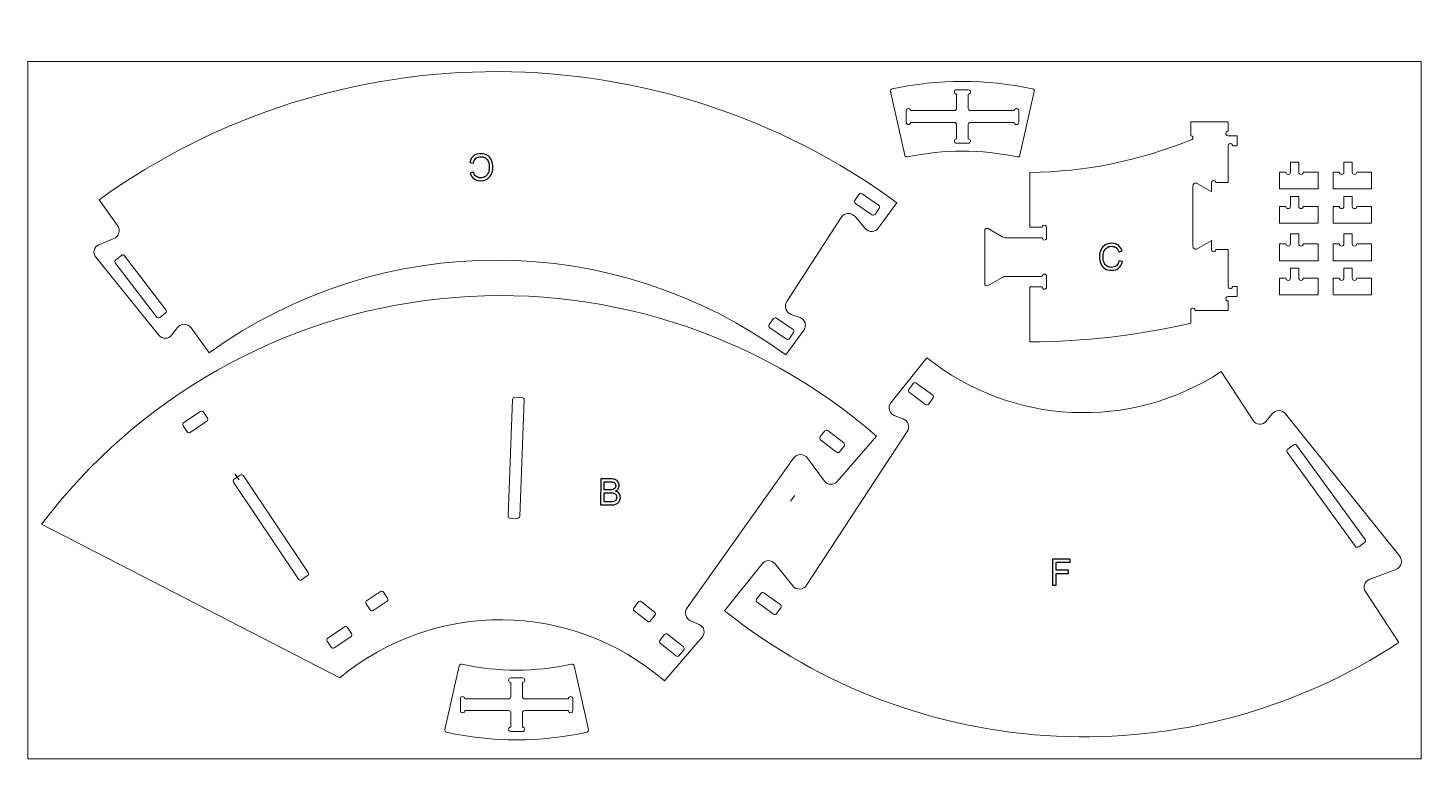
# Model space of a CAD drawing. Header units: centimetres. Extents: x -915 to -665, y -1534 to -1399.
import ezdxf

# ---------------------------------------------------------------- set-up
doc = ezdxf.new("R2010")
doc.units = ezdxf.units.CM
doc.header["$MEASUREMENT"] = 0
for name, color, linetype in [('decoupe', 7, 'Continuous'), ('lettres', 7, 'Continuous'), ('planche', 7, 'Continuous'), ('trous', 7, 'Continuous')]:
    doc.layers.add(name, color=color, linetype=linetype)

msp = doc.modelspace()

# ---------------------------------------------------------------- linework, layer by layer
at = {"layer": 'decoupe', "color": 5, "lineweight": 9}
for points, knots in [([(-764.20236, -1435.3224), (-764.20236, -1435.3224), (-766.07396, -1433.12474), (-766.07396, -1433.12474), (-766.39146, -1432.75192), (-766.86643, -1432.55108), (-767.35513, -1432.58305), (-767.84383, -1432.61501), (-768.2886, -1432.87602), (-768.55486, -1433.28697), (-768.55486, -1433.28697), (-778.33875, -1448.39008), (-778.33875, -1448.39008), (-778.59648, -1448.78793), (-778.65808, -1449.28187), (-778.50572, -1449.73079), (-778.35336, -1450.17972), (-778.00407, -1450.53429), (-777.55741, -1450.6932), (-777.55741, -1450.6932), (-775.96598, -1451.25924), (-775.96598, -1451.25924), (-775.53452, -1451.41275), (-775.2009, -1451.76111), (-775.06616, -1452.19881), (-774.93142, -1452.63663), (-775.01142, -1453.11227), (-775.28195, -1453.48184), (-775.28195, -1453.48184), (-778.53631, -1457.92784), (-778.53631, -1457.92784), (-809.30369, -1435.43365), (-851.04977, -1435.28551), (-881.97601, -1457.56076), (-881.97601, -1457.56076), (-885.19875, -1453.09178), (-885.19875, -1453.09178), (-885.48514, -1452.69467), (-885.94232, -1452.45625), (-886.43181, -1452.44858), (-886.92129, -1452.44092), (-887.38569, -1452.66503), (-887.68428, -1453.0531), (-887.68428, -1453.0531), (-888.71442, -1454.39156), (-888.71442, -1454.39156), (-888.98488, -1454.74301), (-889.40135, -1454.95137), (-889.84475, -1454.95712), (-890.28828, -1454.96287), (-890.70993, -1454.76535), (-890.98942, -1454.42102), (-890.98942, -1454.42102), (-902.32981, -1440.44889), (-902.32981, -1440.44889), (-902.61856, -1440.09314), (-902.72216, -1439.62197), (-902.60939, -1439.17794), (-902.4965, -1438.73402), (-902.18045, -1438.36937), (-901.75701, -1438.19473), (-901.75701, -1438.19473), (-899.08861, -1437.09388), (-899.08861, -1437.09388), (-898.65016, -1436.91302), (-898.31874, -1436.54145), (-898.18897, -1436.0854), (-898.05907, -1435.62946), (-898.14517, -1435.13906), (-898.42243, -1434.75441), (-898.42243, -1434.75441), (-901.74599, -1430.14564), (-901.74599, -1430.14564), (-858.94011, -1399.31394), (-801.15824, -1399.51899), (-758.57226, -1430.65384), (-758.57226, -1430.65384), (-761.92844, -1435.23879), (-761.92844, -1435.23879), (-762.19045, -1435.59678), (-762.60184, -1435.81503), (-763.04517, -1435.83136), (-763.48838, -1435.84768), (-763.91483, -1435.66014), (-764.20236, -1435.3224)], [0, 0, 0, 0, 0.035714286, 0.035714286, 0.035714286, 0.071428571, 0.071428571, 0.071428571, 0.107142857, 0.107142857, 0.107142857, 0.142857143, 0.142857143, 0.142857143, 0.178571429, 0.178571429, 0.178571429, 0.214285714, 0.214285714, 0.214285714, 0.25, 0.25, 0.25, 0.285714286, 0.285714286, 0.285714286, 0.321428571, 0.321428571, 0.321428571, 0.357142857, 0.357142857, 0.357142857, 0.392857143, 0.392857143, 0.392857143, 0.428571429, 0.428571429, 0.428571429, 0.464285714, 0.464285714, 0.464285714, 0.5, 0.5, 0.5, 0.535714286, 0.535714286, 0.535714286, 0.571428571, 0.571428571, 0.571428571, 0.607142857, 0.607142857, 0.607142857, 0.642857143, 0.642857143, 0.642857143, 0.678571429, 0.678571429, 0.678571429, 0.714285714, 0.714285714, 0.714285714, 0.75, 0.75, 0.75, 0.785714286, 0.785714286, 0.785714286, 0.821428571, 0.821428571, 0.821428571, 0.857142857, 0.857142857, 0.857142857, 0.892857143, 0.892857143, 0.892857143, 0.928571429, 0.928571429, 0.928571429, 0.964285714, 0.964285714, 0.964285714, 1, 1, 1, 1]), ([(-759.41587, -1410.26283), (-759.52009, -1410.28548), (-759.61083, -1410.34881), (-759.66823, -1410.43874), (-759.72551, -1410.52867), (-759.74445, -1410.63766), (-759.72098, -1410.74176), (-759.72098, -1410.74176), (-757.14574, -1422.15513), (-757.14574, -1422.15513), (-757.09741, -1422.36927), (-756.88536, -1422.50452), (-756.67076, -1422.45792), (-750.18095, -1421.05167), (-743.46515, -1421.05167), (-736.97535, -1422.45792), (-736.76074, -1422.50452), (-736.5487, -1422.36927), (-736.50036, -1422.15513), (-736.50036, -1422.15513), (-733.925, -1410.74176), (-733.925, -1410.74176), (-733.90153, -1410.63766), (-733.92059, -1410.52867), (-733.97787, -1410.43874), (-734.03515, -1410.34881), (-734.12601, -1410.28548), (-734.23024, -1410.26283), (-742.52831, -1408.45723), (-751.11779, -1408.45723), (-759.41587, -1410.26283)], [0, 0, 0, 0, 0.1, 0.1, 0.1, 0.2, 0.2, 0.2, 0.3, 0.3, 0.3, 0.4, 0.4, 0.4, 0.5, 0.5, 0.5, 0.6, 0.6, 0.6, 0.7, 0.7, 0.7, 0.8, 0.8, 0.8, 0.9, 0.9, 0.9, 1, 1, 1, 1]), ([(-731.71506, -1436.96284), (-731.71506, -1436.96284), (-731.71506, -1435.06278), (-731.71506, -1435.06278), (-731.71506, -1434.91986), (-731.79128, -1434.78787), (-731.91502, -1434.71642), (-732.03877, -1434.64496), (-732.19121, -1434.64496), (-732.31495, -1434.71642), (-732.43881, -1434.78787), (-732.51503, -1434.91986), (-732.51503, -1435.06278), (-732.51503, -1435.06278), (-734.71498, -1435.06278), (-734.71498, -1435.06278), (-734.71498, -1435.06278), (-734.71498, -1425.22913), (-734.71498, -1425.22913), (-724.81905, -1425.11283), (-715.03293, -1423.1398), (-705.86505, -1419.41253), (-705.64418, -1419.41253), (-705.46501, -1419.23348), (-705.46501, -1419.01261), (-705.46501, -1418.79161), (-705.64418, -1418.61256), (-705.86505, -1418.61256), (-705.86505, -1418.61256), (-705.86505, -1416.15711), (-705.86505, -1416.15711), (-705.86505, -1416.15711), (-699.151, -1416.15711), (-699.151, -1416.15711), (-699.151, -1416.15711), (-699.151, -1417.83711), (-699.151, -1417.83711), (-699.29391, -1417.83711), (-699.42591, -1417.91333), (-699.49736, -1418.03719), (-699.56882, -1418.16093), (-699.56882, -1418.31337), (-699.49736, -1418.43712), (-699.42591, -1418.56086), (-699.29391, -1418.63719), (-699.151, -1418.63719), (-699.151, -1418.63719), (-697.50098, -1418.63719), (-697.50098, -1418.63719), (-697.50098, -1418.63719), (-697.50098, -1420.4371), (-697.50098, -1420.4371), (-697.50098, -1420.4371), (-698.35103, -1420.4371), (-698.35103, -1420.4371), (-698.35103, -1420.29418), (-698.42725, -1420.16219), (-698.55099, -1420.09073), (-698.67474, -1420.01928), (-698.82718, -1420.01928), (-698.95092, -1420.09073), (-699.07478, -1420.16219), (-699.151, -1420.29418), (-699.151, -1420.4371), (-699.151, -1420.4371), (-699.151, -1427.05715), (-699.151, -1427.05715), (-699.151, -1427.05715), (-701.35095, -1427.05715), (-701.35095, -1427.05715), (-701.35095, -1426.91424), (-701.42717, -1426.78213), (-701.55091, -1426.71067), (-701.67477, -1426.63922), (-701.82721, -1426.63922), (-701.95095, -1426.71067), (-702.0747, -1426.78213), (-702.15092, -1426.91424), (-702.15092, -1427.05715), (-702.15092, -1427.05715), (-702.15092, -1428.67534), (-702.15092, -1428.67534), (-702.15092, -1428.67534), (-702.17508, -1428.66232), (-702.17508, -1428.66232), (-702.17508, -1428.66232), (-702.19902, -1428.64884), (-702.19902, -1428.64884), (-702.19902, -1428.64884), (-704.71512, -1427.19623), (-704.71512, -1427.19623), (-704.86977, -1427.10688), (-705.06032, -1427.10688), (-705.21509, -1427.19623), (-705.36973, -1427.28547), (-705.46501, -1427.45057), (-705.46501, -1427.62927), (-705.46501, -1427.62927), (-705.46501, -1438.48505), (-705.46501, -1438.48505), (-705.46501, -1438.66363), (-705.36973, -1438.82874), (-705.21509, -1438.91797), (-705.06032, -1439.00732), (-704.86977, -1439.00732), (-704.71512, -1438.91797), (-704.71512, -1438.91797), (-702.19902, -1437.46536), (-702.19902, -1437.46536), (-702.19902, -1437.46536), (-702.17508, -1437.45188), (-702.17508, -1437.45188), (-702.17508, -1437.45188), (-702.15092, -1437.43887), (-702.15092, -1437.43887), (-702.15092, -1437.43887), (-702.15092, -1439.05705), (-702.15092, -1439.05705), (-702.15092, -1439.19996), (-702.0747, -1439.33207), (-701.95095, -1439.40353), (-701.82721, -1439.47499), (-701.67477, -1439.47499), (-701.55103, -1439.40353), (-701.42717, -1439.33207), (-701.35095, -1439.19996), (-701.35095, -1439.05705), (-701.35095, -1439.05705), (-699.151, -1439.05705), (-699.151, -1439.05705), (-699.151, -1439.05705), (-699.151, -1445.67711), (-699.151, -1445.67711), (-699.151, -1445.82002), (-699.07478, -1445.95201), (-698.95092, -1446.02347), (-698.82718, -1446.09493), (-698.67474, -1446.09493), (-698.55099, -1446.02347), (-698.42725, -1445.95201), (-698.35103, -1445.82002), (-698.35103, -1445.67711), (-698.35103, -1445.67711), (-697.50098, -1445.67711), (-697.50098, -1445.67711), (-697.50098, -1445.67711), (-697.50098, -1447.47713), (-697.50098, -1447.47713), (-697.50098, -1447.47713), (-699.151, -1447.47713), (-699.151, -1447.47713), (-699.29391, -1447.47713), (-699.42591, -1447.55335), (-699.49736, -1447.67709), (-699.56882, -1447.80083), (-699.56882, -1447.95327), (-699.49736, -1448.07713), (-699.42591, -1448.20087), (-699.29391, -1448.2771), (-699.151, -1448.2771), (-699.151, -1448.2771), (-699.151, -1449.95709), (-699.151, -1449.95709), (-699.151, -1449.95709), (-705.06508, -1449.95709), (-705.06508, -1449.95709), (-705.06508, -1449.81418), (-705.1413, -1449.68207), (-705.26505, -1449.61061), (-705.38879, -1449.53915), (-705.54135, -1449.53915), (-705.66509, -1449.61061), (-705.78883, -1449.68207), (-705.86505, -1449.81418), (-705.86505, -1449.95709), (-705.86505, -1449.95709), (-705.86505, -1452.25452), (-705.86505, -1452.25452), (-715.32608, -1454.44633), (-725.00345, -1455.56722), (-734.71498, -1455.59627), (-734.71498, -1455.59627), (-734.71498, -1445.76274), (-734.71498, -1445.76274), (-734.71498, -1445.76274), (-732.51503, -1445.76274), (-732.51503, -1445.76274), (-732.51503, -1445.98362), (-732.33587, -1446.16278), (-732.11499, -1446.16278), (-731.89411, -1446.16278), (-731.71506, -1445.98373), (-731.71506, -1445.76274), (-731.71506, -1445.76274), (-731.71506, -1443.8628), (-731.71506, -1443.8628), (-731.71506, -1443.6418), (-731.89411, -1443.46275), (-732.11499, -1443.46275), (-732.33587, -1443.46275), (-732.51503, -1443.6418), (-732.51503, -1443.8628), (-732.51503, -1443.8628), (-738.96313, -1443.8628), (-738.96313, -1443.8628), (-739.22641, -1443.8628), (-739.48505, -1443.93205), (-739.71302, -1444.06369), (-739.71302, -1444.06369), (-742.22912, -1445.5163), (-742.22912, -1445.5163), (-742.35286, -1445.58776), (-742.5053, -1445.58776), (-742.62904, -1445.5163), (-742.7529, -1445.44484), (-742.82912, -1445.31285), (-742.82912, -1445.16994), (-742.82912, -1445.16994), (-742.82912, -1435.65558), (-742.82912, -1435.65558), (-742.82912, -1435.51267), (-742.7529, -1435.38067), (-742.62904, -1435.30922), (-742.5053, -1435.23776), (-742.35286, -1435.23776), (-742.22912, -1435.30922), (-742.22912, -1435.30922), (-739.71302, -1436.76183), (-739.71302, -1436.76183), (-739.48505, -1436.89347), (-739.22641, -1436.96272), (-738.96313, -1436.96272), (-738.96313, -1436.96272), (-734.86498, -1436.96272), (-734.86498, -1436.96272), (-734.86498, -1436.96272), (-732.51503, -1436.96272), (-732.51503, -1436.96272), (-732.51503, -1437.18372), (-732.33587, -1437.36276), (-732.11499, -1437.36276), (-731.89411, -1437.36276), (-731.71506, -1437.18372), (-731.71506, -1436.96284)], [0, 0, 0, 0, 0.012345679, 0.012345679, 0.012345679, 0.024691358, 0.024691358, 0.024691358, 0.037037037, 0.037037037, 0.037037037, 0.049382716, 0.049382716, 0.049382716, 0.061728395, 0.061728395, 0.061728395, 0.074074074, 0.074074074, 0.074074074, 0.086419753, 0.086419753, 0.086419753, 0.098765432, 0.098765432, 0.098765432, 0.111111111, 0.111111111, 0.111111111, 0.12345679, 0.12345679, 0.12345679, 0.135802469, 0.135802469, 0.135802469, 0.148148148, 0.148148148, 0.148148148, 0.160493827, 0.160493827, 0.160493827, 0.172839506, 0.172839506, 0.172839506, 0.185185185, 0.185185185, 0.185185185, 0.197530864, 0.197530864, 0.197530864, 0.209876543, 0.209876543, 0.209876543, 0.222222222, 0.222222222, 0.222222222, 0.234567901, 0.234567901, 0.234567901, 0.24691358, 0.24691358, 0.24691358, 0.259259259, 0.259259259, 0.259259259, 0.271604938, 0.271604938, 0.271604938, 0.283950617, 0.283950617, 0.283950617, 0.296296296, 0.296296296, 0.296296296, 0.308641975, 0.308641975, 0.308641975, 0.320987654, 0.320987654, 0.320987654, 0.333333333, 0.333333333, 0.333333333, 0.345679012, 0.345679012, 0.345679012, 0.358024691, 0.358024691, 0.358024691, 0.37037037, 0.37037037, 0.37037037, 0.382716049, 0.382716049, 0.382716049, 0.395061728, 0.395061728, 0.395061728, 0.407407407, 0.407407407, 0.407407407, 0.419753086, 0.419753086, 0.419753086, 0.432098765, 0.432098765, 0.432098765, 0.444444444, 0.444444444, 0.444444444, 0.456790123, 0.456790123, 0.456790123, 0.469135802, 0.469135802, 0.469135802, 0.481481481, 0.481481481, 0.481481481, 0.49382716, 0.49382716, 0.49382716, 0.50617284, 0.50617284, 0.50617284, 0.518518519, 0.518518519, 0.518518519, 0.530864198, 0.530864198, 0.530864198, 0.543209877, 0.543209877, 0.543209877, 0.555555556, 0.555555556, 0.555555556, 0.567901235, 0.567901235, 0.567901235, 0.580246914, 0.580246914, 0.580246914, 0.592592593, 0.592592593, 0.592592593, 0.604938272, 0.604938272, 0.604938272, 0.617283951, 0.617283951, 0.617283951, 0.62962963, 0.62962963, 0.62962963, 0.641975309, 0.641975309, 0.641975309, 0.654320988, 0.654320988, 0.654320988, 0.666666667, 0.666666667, 0.666666667, 0.679012346, 0.679012346, 0.679012346, 0.691358025, 0.691358025, 0.691358025, 0.703703704, 0.703703704, 0.703703704, 0.716049383, 0.716049383, 0.716049383, 0.728395062, 0.728395062, 0.728395062, 0.740740741, 0.740740741, 0.740740741, 0.75308642, 0.75308642, 0.75308642, 0.765432099, 0.765432099, 0.765432099, 0.777777778, 0.777777778, 0.777777778, 0.790123457, 0.790123457, 0.790123457, 0.802469136, 0.802469136, 0.802469136, 0.814814815, 0.814814815, 0.814814815, 0.827160494, 0.827160494, 0.827160494, 0.839506173, 0.839506173, 0.839506173, 0.851851852, 0.851851852, 0.851851852, 0.864197531, 0.864197531, 0.864197531, 0.87654321, 0.87654321, 0.87654321, 0.888888889, 0.888888889, 0.888888889, 0.901234568, 0.901234568, 0.901234568, 0.913580247, 0.913580247, 0.913580247, 0.925925926, 0.925925926, 0.925925926, 0.938271605, 0.938271605, 0.938271605, 0.950617284, 0.950617284, 0.950617284, 0.962962963, 0.962962963, 0.962962963, 0.975308642, 0.975308642, 0.975308642, 0.987654321, 0.987654321, 0.987654321, 1, 1, 1, 1]), ([(-686.46924, -1423.39793), (-686.46924, -1423.39793), (-686.46924, -1425.19795), (-686.46924, -1425.19795), (-686.46924, -1425.41883), (-686.29007, -1425.59788), (-686.06919, -1425.59788), (-685.84831, -1425.59788), (-685.66926, -1425.41883), (-685.66926, -1425.19795), (-685.66926, -1425.19795), (-683.01919, -1425.19795), (-683.01919, -1425.19795), (-683.01919, -1425.19795), (-683.01919, -1428.19787), (-683.01919, -1428.19787), (-683.01919, -1428.19787), (-689.91916, -1428.19787), (-689.91916, -1428.19787), (-689.91916, -1428.19787), (-689.91916, -1425.19795), (-689.91916, -1425.19795), (-689.91916, -1425.19795), (-688.76923, -1425.19795), (-688.76923, -1425.19795), (-688.76923, -1425.41883), (-688.59018, -1425.59788), (-688.36918, -1425.59788), (-688.1483, -1425.59788), (-687.96925, -1425.41883), (-687.96925, -1425.19795), (-687.96925, -1425.19795), (-687.96925, -1423.39793), (-687.96925, -1423.39793), (-687.96925, -1423.39793), (-686.46924, -1423.39793), (-686.46924, -1423.39793)], [0, 0, 0, 0, 0.083333333, 0.083333333, 0.083333333, 0.166666667, 0.166666667, 0.166666667, 0.25, 0.25, 0.25, 0.333333333, 0.333333333, 0.333333333, 0.416666667, 0.416666667, 0.416666667, 0.5, 0.5, 0.5, 0.583333333, 0.583333333, 0.583333333, 0.666666667, 0.666666667, 0.666666667, 0.75, 0.75, 0.75, 0.833333333, 0.833333333, 0.833333333, 0.916666667, 0.916666667, 0.916666667, 1, 1, 1, 1]), ([(-676.871, -1423.39793), (-676.871, -1423.39793), (-676.871, -1425.19795), (-676.871, -1425.19795), (-676.871, -1425.41883), (-676.69183, -1425.59788), (-676.47095, -1425.59788), (-676.25007, -1425.59788), (-676.07102, -1425.41883), (-676.07102, -1425.19795), (-676.07102, -1425.19795), (-673.42095, -1425.19795), (-673.42095, -1425.19795), (-673.42095, -1425.19795), (-673.42095, -1428.19787), (-673.42095, -1428.19787), (-673.42095, -1428.19787), (-680.32092, -1428.19787), (-680.32092, -1428.19787), (-680.32092, -1428.19787), (-680.32092, -1425.19795), (-680.32092, -1425.19795), (-680.32092, -1425.19795), (-679.17099, -1425.19795), (-679.17099, -1425.19795), (-679.17099, -1425.41883), (-678.99194, -1425.59788), (-678.77094, -1425.59788), (-678.55006, -1425.59788), (-678.37101, -1425.41883), (-678.37101, -1425.19795), (-678.37101, -1425.19795), (-678.37101, -1423.39793), (-678.37101, -1423.39793), (-678.37101, -1423.39793), (-676.871, -1423.39793), (-676.871, -1423.39793)], [0, 0, 0, 0, 0.083333333, 0.083333333, 0.083333333, 0.166666667, 0.166666667, 0.166666667, 0.25, 0.25, 0.25, 0.333333333, 0.333333333, 0.333333333, 0.416666667, 0.416666667, 0.416666667, 0.5, 0.5, 0.5, 0.583333333, 0.583333333, 0.583333333, 0.666666667, 0.666666667, 0.666666667, 0.75, 0.75, 0.75, 0.833333333, 0.833333333, 0.833333333, 0.916666667, 0.916666667, 0.916666667, 1, 1, 1, 1]), ([(-686.46924, -1429.52272), (-686.46924, -1429.52272), (-686.46924, -1431.32274), (-686.46924, -1431.32274), (-686.46924, -1431.54362), (-686.29007, -1431.72267), (-686.06919, -1431.72267), (-685.84831, -1431.72267), (-685.66926, -1431.54362), (-685.66926, -1431.32274), (-685.66926, -1431.32274), (-683.01919, -1431.32274), (-683.01919, -1431.32274), (-683.01919, -1431.32274), (-683.01919, -1434.32266), (-683.01919, -1434.32266), (-683.01919, -1434.32266), (-689.91916, -1434.32266), (-689.91916, -1434.32266), (-689.91916, -1434.32266), (-689.91916, -1431.32274), (-689.91916, -1431.32274), (-689.91916, -1431.32274), (-688.76923, -1431.32274), (-688.76923, -1431.32274), (-688.76923, -1431.54362), (-688.59018, -1431.72267), (-688.36918, -1431.72267), (-688.1483, -1431.72267), (-687.96925, -1431.54362), (-687.96925, -1431.32274), (-687.96925, -1431.32274), (-687.96925, -1429.52272), (-687.96925, -1429.52272), (-687.96925, -1429.52272), (-686.46924, -1429.52272), (-686.46924, -1429.52272)], [0, 0, 0, 0, 0.083333333, 0.083333333, 0.083333333, 0.166666667, 0.166666667, 0.166666667, 0.25, 0.25, 0.25, 0.333333333, 0.333333333, 0.333333333, 0.416666667, 0.416666667, 0.416666667, 0.5, 0.5, 0.5, 0.583333333, 0.583333333, 0.583333333, 0.666666667, 0.666666667, 0.666666667, 0.75, 0.75, 0.75, 0.833333333, 0.833333333, 0.833333333, 0.916666667, 0.916666667, 0.916666667, 1, 1, 1, 1]), ([(-676.871, -1429.52272), (-676.871, -1429.52272), (-676.871, -1431.32274), (-676.871, -1431.32274), (-676.871, -1431.54362), (-676.69183, -1431.72267), (-676.47095, -1431.72267), (-676.25007, -1431.72267), (-676.07102, -1431.54362), (-676.07102, -1431.32274), (-676.07102, -1431.32274), (-673.42095, -1431.32274), (-673.42095, -1431.32274), (-673.42095, -1431.32274), (-673.42095, -1434.32266), (-673.42095, -1434.32266), (-673.42095, -1434.32266), (-680.32092, -1434.32266), (-680.32092, -1434.32266), (-680.32092, -1434.32266), (-680.32092, -1431.32274), (-680.32092, -1431.32274), (-680.32092, -1431.32274), (-679.17099, -1431.32274), (-679.17099, -1431.32274), (-679.17099, -1431.54362), (-678.99194, -1431.72267), (-678.77094, -1431.72267), (-678.55006, -1431.72267), (-678.37101, -1431.54362), (-678.37101, -1431.32274), (-678.37101, -1431.32274), (-678.37101, -1429.52272), (-678.37101, -1429.52272), (-678.37101, -1429.52272), (-676.871, -1429.52272), (-676.871, -1429.52272)], [0, 0, 0, 0, 0.083333333, 0.083333333, 0.083333333, 0.166666667, 0.166666667, 0.166666667, 0.25, 0.25, 0.25, 0.333333333, 0.333333333, 0.333333333, 0.416666667, 0.416666667, 0.416666667, 0.5, 0.5, 0.5, 0.583333333, 0.583333333, 0.583333333, 0.666666667, 0.666666667, 0.666666667, 0.75, 0.75, 0.75, 0.833333333, 0.833333333, 0.833333333, 0.916666667, 0.916666667, 0.916666667, 1, 1, 1, 1]), ([(-686.46924, -1436.24858), (-686.46924, -1436.24858), (-686.46924, -1438.0486), (-686.46924, -1438.0486), (-686.46924, -1438.26948), (-686.29007, -1438.44853), (-686.06919, -1438.44853), (-685.84831, -1438.44853), (-685.66926, -1438.26948), (-685.66926, -1438.0486), (-685.66926, -1438.0486), (-683.01919, -1438.0486), (-683.01919, -1438.0486), (-683.01919, -1438.0486), (-683.01919, -1441.04852), (-683.01919, -1441.04852), (-683.01919, -1441.04852), (-689.91916, -1441.04852), (-689.91916, -1441.04852), (-689.91916, -1441.04852), (-689.91916, -1438.0486), (-689.91916, -1438.0486), (-689.91916, -1438.0486), (-688.76923, -1438.0486), (-688.76923, -1438.0486), (-688.76923, -1438.26948), (-688.59018, -1438.44853), (-688.36918, -1438.44853), (-688.1483, -1438.44853), (-687.96925, -1438.26948), (-687.96925, -1438.0486), (-687.96925, -1438.0486), (-687.96925, -1436.24858), (-687.96925, -1436.24858), (-687.96925, -1436.24858), (-686.46924, -1436.24858), (-686.46924, -1436.24858)], [0, 0, 0, 0, 0.083333333, 0.083333333, 0.083333333, 0.166666667, 0.166666667, 0.166666667, 0.25, 0.25, 0.25, 0.333333333, 0.333333333, 0.333333333, 0.416666667, 0.416666667, 0.416666667, 0.5, 0.5, 0.5, 0.583333333, 0.583333333, 0.583333333, 0.666666667, 0.666666667, 0.666666667, 0.75, 0.75, 0.75, 0.833333333, 0.833333333, 0.833333333, 0.916666667, 0.916666667, 0.916666667, 1, 1, 1, 1]), ([(-676.871, -1436.24858), (-676.871, -1436.24858), (-676.871, -1438.0486), (-676.871, -1438.0486), (-676.871, -1438.26948), (-676.69183, -1438.44853), (-676.47095, -1438.44853), (-676.25007, -1438.44853), (-676.07102, -1438.26948), (-676.07102, -1438.0486), (-676.07102, -1438.0486), (-673.42095, -1438.0486), (-673.42095, -1438.0486), (-673.42095, -1438.0486), (-673.42095, -1441.04852), (-673.42095, -1441.04852), (-673.42095, -1441.04852), (-680.32092, -1441.04852), (-680.32092, -1441.04852), (-680.32092, -1441.04852), (-680.32092, -1438.0486), (-680.32092, -1438.0486), (-680.32092, -1438.0486), (-679.17099, -1438.0486), (-679.17099, -1438.0486), (-679.17099, -1438.26948), (-678.99194, -1438.44853), (-678.77094, -1438.44853), (-678.55006, -1438.44853), (-678.37101, -1438.26948), (-678.37101, -1438.0486), (-678.37101, -1438.0486), (-678.37101, -1436.24858), (-678.37101, -1436.24858), (-678.37101, -1436.24858), (-676.871, -1436.24858), (-676.871, -1436.24858)], [0, 0, 0, 0, 0.083333333, 0.083333333, 0.083333333, 0.166666667, 0.166666667, 0.166666667, 0.25, 0.25, 0.25, 0.333333333, 0.333333333, 0.333333333, 0.416666667, 0.416666667, 0.416666667, 0.5, 0.5, 0.5, 0.583333333, 0.583333333, 0.583333333, 0.666666667, 0.666666667, 0.666666667, 0.75, 0.75, 0.75, 0.833333333, 0.833333333, 0.833333333, 0.916666667, 0.916666667, 0.916666667, 1, 1, 1, 1]), ([(-686.46924, -1442.37337), (-686.46924, -1442.37337), (-686.46924, -1444.17339), (-686.46924, -1444.17339), (-686.46924, -1444.39427), (-686.29007, -1444.57332), (-686.06919, -1444.57332), (-685.84831, -1444.57332), (-685.66926, -1444.39427), (-685.66926, -1444.17339), (-685.66926, -1444.17339), (-683.01919, -1444.17339), (-683.01919, -1444.17339), (-683.01919, -1444.17339), (-683.01919, -1447.17331), (-683.01919, -1447.17331), (-683.01919, -1447.17331), (-689.91916, -1447.17331), (-689.91916, -1447.17331), (-689.91916, -1447.17331), (-689.91916, -1444.17339), (-689.91916, -1444.17339), (-689.91916, -1444.17339), (-688.76923, -1444.17339), (-688.76923, -1444.17339), (-688.76923, -1444.39427), (-688.59018, -1444.57332), (-688.36918, -1444.57332), (-688.1483, -1444.57332), (-687.96925, -1444.39427), (-687.96925, -1444.17339), (-687.96925, -1444.17339), (-687.96925, -1442.37337), (-687.96925, -1442.37337), (-687.96925, -1442.37337), (-686.46924, -1442.37337), (-686.46924, -1442.37337)], [0, 0, 0, 0, 0.083333333, 0.083333333, 0.083333333, 0.166666667, 0.166666667, 0.166666667, 0.25, 0.25, 0.25, 0.333333333, 0.333333333, 0.333333333, 0.416666667, 0.416666667, 0.416666667, 0.5, 0.5, 0.5, 0.583333333, 0.583333333, 0.583333333, 0.666666667, 0.666666667, 0.666666667, 0.75, 0.75, 0.75, 0.833333333, 0.833333333, 0.833333333, 0.916666667, 0.916666667, 0.916666667, 1, 1, 1, 1]), ([(-676.871, -1442.37337), (-676.871, -1442.37337), (-676.871, -1444.17339), (-676.871, -1444.17339), (-676.871, -1444.39427), (-676.69183, -1444.57332), (-676.47095, -1444.57332), (-676.25007, -1444.57332), (-676.07102, -1444.39427), (-676.07102, -1444.17339), (-676.07102, -1444.17339), (-673.42095, -1444.17339), (-673.42095, -1444.17339), (-673.42095, -1444.17339), (-673.42095, -1447.17331), (-673.42095, -1447.17331), (-673.42095, -1447.17331), (-680.32092, -1447.17331), (-680.32092, -1447.17331), (-680.32092, -1447.17331), (-680.32092, -1444.17339), (-680.32092, -1444.17339), (-680.32092, -1444.17339), (-679.17099, -1444.17339), (-679.17099, -1444.17339), (-679.17099, -1444.39427), (-678.99194, -1444.57332), (-678.77094, -1444.57332), (-678.55006, -1444.57332), (-678.37101, -1444.39427), (-678.37101, -1444.17339), (-678.37101, -1444.17339), (-678.37101, -1442.37337), (-678.37101, -1442.37337), (-678.37101, -1442.37337), (-676.871, -1442.37337), (-676.871, -1442.37337)], [0, 0, 0, 0, 0.083333333, 0.083333333, 0.083333333, 0.166666667, 0.166666667, 0.166666667, 0.25, 0.25, 0.25, 0.333333333, 0.333333333, 0.333333333, 0.416666667, 0.416666667, 0.416666667, 0.5, 0.5, 0.5, 0.583333333, 0.583333333, 0.583333333, 0.666666667, 0.666666667, 0.666666667, 0.75, 0.75, 0.75, 0.833333333, 0.833333333, 0.833333333, 0.916666667, 0.916666667, 0.916666667, 1, 1, 1, 1]), ([(-777.14283, -1476.47038), (-776.8556, -1476.06712), (-776.39317, -1475.82529), (-775.89813, -1475.81953), (-775.40308, -1475.81378), (-774.93503, -1476.04492), (-774.63866, -1476.4414), (-774.63866, -1476.4414), (-771.56369, -1480.55545), (-771.56369, -1480.55545), (-771.30094, -1480.90688), (-770.89326, -1481.12049), (-770.45477, -1481.13639), (-770.01617, -1481.15229), (-769.59415, -1480.96864), (-769.30667, -1480.63719), (-769.30667, -1480.63719), (-762.23694, -1472.48244), (-762.23694, -1472.48244), (-783.8179, -1453.79315), (-812.18101, -1444.8869), (-840.57187, -1447.88474), (-868.96272, -1450.88258), (-894.84025, -1465.51616), (-912.04194, -1488.30062), (-912.04194, -1488.30062), (-858.52622, -1515.83177), (-858.52622, -1515.83177), (-841.59718, -1501.74103), (-816.95654, -1501.975), (-800.29812, -1516.38467), (-800.29812, -1516.38467), (-793.51329, -1508.5586), (-793.51329, -1508.5586), (-793.21007, -1508.20883), (-793.09205, -1507.73541), (-793.1956, -1507.2844), (-793.29914, -1506.83327), (-793.61175, -1506.45871), (-794.03704, -1506.2762), (-794.03704, -1506.2762), (-795.58716, -1505.61113), (-795.58716, -1505.61113), (-796.01789, -1505.42624), (-796.34193, -1505.05645), (-796.46848, -1504.60511), (-796.59492, -1504.15377), (-796.51049, -1503.66945), (-796.23857, -1503.28766), (-796.23857, -1503.28766), (-777.14283, -1476.47038), (-777.14283, -1476.47038)], [0, 0, 0, 0, 0.058823529, 0.058823529, 0.058823529, 0.117647059, 0.117647059, 0.117647059, 0.176470588, 0.176470588, 0.176470588, 0.235294118, 0.235294118, 0.235294118, 0.294117647, 0.294117647, 0.294117647, 0.352941176, 0.352941176, 0.352941176, 0.411764706, 0.411764706, 0.411764706, 0.470588235, 0.470588235, 0.470588235, 0.529411765, 0.529411765, 0.529411765, 0.588235294, 0.588235294, 0.588235294, 0.647058824, 0.647058824, 0.647058824, 0.705882353, 0.705882353, 0.705882353, 0.764705882, 0.764705882, 0.764705882, 0.823529412, 0.823529412, 0.823529412, 0.882352941, 0.882352941, 0.882352941, 0.941176471, 0.941176471, 0.941176471, 1, 1, 1, 1]), ([(-700.42328, -1460.94106), (-700.42328, -1460.94106), (-694.66152, -1469.71261), (-694.66152, -1469.71261), (-694.40741, -1470.09941), (-693.9839, -1470.34167), (-693.5217, -1470.36467), (-693.05938, -1470.38768), (-692.6139, -1470.18865), (-692.32273, -1469.82904), (-692.32273, -1469.82904), (-691.25308, -1468.50807), (-691.25308, -1468.50807), (-690.95807, -1468.14381), (-690.51411, -1467.93258), (-690.0454, -1467.93351), (-689.57669, -1467.93444), (-689.13354, -1468.14753), (-688.84004, -1468.51295), (-688.84004, -1468.51295), (-668.38823, -1493.97709), (-668.38823, -1493.97709), (-668.07824, -1494.36307), (-667.97123, -1494.87385), (-668.10031, -1495.35185), (-668.2294, -1495.82974), (-668.57902, -1496.21724), (-669.04122, -1496.39466), (-669.04122, -1496.39466), (-673.82419, -1498.2307), (-673.82419, -1498.2307), (-674.23388, -1498.3879), (-674.55027, -1498.7223), (-674.68482, -1499.13989), (-674.81925, -1499.55759), (-674.75743, -1500.01375), (-674.51657, -1500.38045), (-674.51657, -1500.38045), (-668.51825, -1509.51207), (-668.51825, -1509.51207), (-705.83566, -1533.99627), (-754.66961, -1531.69024), (-789.51379, -1503.79865), (-789.51379, -1503.79865), (-782.7658, -1495.37579), (-782.7658, -1495.37579), (-782.49148, -1495.03338), (-782.0768, -1494.83364), (-781.63795, -1494.83248), (-781.19921, -1494.83132), (-780.78348, -1495.02896), (-780.5073, -1495.36998), (-780.5073, -1495.36998), (-777.275, -1499.36146), (-777.275, -1499.36146), (-776.9635, -1499.74617), (-776.48688, -1499.95903), (-775.99249, -1499.93405), (-775.49799, -1499.90918), (-775.04519, -1499.6495), (-774.77389, -1499.2354), (-774.77389, -1499.2354), (-756.73303, -1471.69749), (-756.73303, -1471.69749), (-756.47613, -1471.30535), (-756.41048, -1470.81816), (-756.55444, -1470.37199), (-756.6984, -1469.92594), (-757.03652, -1469.569), (-757.47409, -1469.40099), (-757.47409, -1469.40099), (-759.04882, -1468.79657), (-759.04882, -1468.79657), (-759.48093, -1468.63065), (-759.80789, -1468.26849), (-759.92884, -1467.82173), (-760.0498, -1467.3751), (-759.95022, -1466.89744), (-759.66079, -1466.53621), (-759.66079, -1466.53621), (-753.18469, -1458.45273), (-753.18469, -1458.45273), (-737.9841, -1470.59903), (-716.69956, -1471.60291), (-700.42328, -1460.94106)], [0, 0, 0, 0, 0.035714286, 0.035714286, 0.035714286, 0.071428571, 0.071428571, 0.071428571, 0.107142857, 0.107142857, 0.107142857, 0.142857143, 0.142857143, 0.142857143, 0.178571429, 0.178571429, 0.178571429, 0.214285714, 0.214285714, 0.214285714, 0.25, 0.25, 0.25, 0.285714286, 0.285714286, 0.285714286, 0.321428571, 0.321428571, 0.321428571, 0.357142857, 0.357142857, 0.357142857, 0.392857143, 0.392857143, 0.392857143, 0.428571429, 0.428571429, 0.428571429, 0.464285714, 0.464285714, 0.464285714, 0.5, 0.5, 0.5, 0.535714286, 0.535714286, 0.535714286, 0.571428571, 0.571428571, 0.571428571, 0.607142857, 0.607142857, 0.607142857, 0.642857143, 0.642857143, 0.642857143, 0.678571429, 0.678571429, 0.678571429, 0.714285714, 0.714285714, 0.714285714, 0.75, 0.75, 0.75, 0.785714286, 0.785714286, 0.785714286, 0.821428571, 0.821428571, 0.821428571, 0.857142857, 0.857142857, 0.857142857, 0.892857143, 0.892857143, 0.892857143, 0.928571429, 0.928571429, 0.928571429, 0.964285714, 0.964285714, 0.964285714, 1, 1, 1, 1]), ([(-814.22243, -1525.60288), (-814.11821, -1525.58023), (-814.02747, -1525.5169), (-813.97007, -1525.42697), (-813.91279, -1525.33704), (-813.89385, -1525.22805), (-813.91732, -1525.12395), (-813.91732, -1525.12395), (-816.49256, -1513.71058), (-816.49256, -1513.71058), (-816.54089, -1513.49644), (-816.75294, -1513.36119), (-816.96754, -1513.40779), (-823.45735, -1514.81404), (-830.17315, -1514.81404), (-836.66295, -1513.40779), (-836.87756, -1513.36119), (-837.0896, -1513.49644), (-837.13794, -1513.71058), (-837.13794, -1513.71058), (-839.7133, -1525.12395), (-839.7133, -1525.12395), (-839.73677, -1525.22805), (-839.71771, -1525.33704), (-839.66043, -1525.42697), (-839.60315, -1525.5169), (-839.51229, -1525.58023), (-839.40806, -1525.60288), (-831.10999, -1527.40848), (-822.52051, -1527.40848), (-814.22243, -1525.60288)], [0, 0, 0, 0, 0.1, 0.1, 0.1, 0.2, 0.2, 0.2, 0.3, 0.3, 0.3, 0.4, 0.4, 0.4, 0.5, 0.5, 0.5, 0.6, 0.6, 0.6, 0.7, 0.7, 0.7, 0.8, 0.8, 0.8, 0.9, 0.9, 0.9, 1, 1, 1, 1])]:
    msp.add_open_spline(points, degree=3, knots=knots, dxfattribs=at)
at = {"layer": 'lettres', "color": 230}
for points, knots in [([(-834.60238, -1423.58232), (-834.60238, -1423.58232), (-835.22104, -1423.41987), (-835.22104, -1423.41987), (-835.08623, -1422.91231), (-834.84938, -1422.52612), (-834.50939, -1422.26133), (-834.16939, -1421.99761), (-833.75574, -1421.86716), (-833.26844, -1421.87216), (-832.76368, -1421.87613), (-832.35414, -1421.98224), (-832.03981, -1422.1905), (-831.72548, -1422.39876), (-831.48779, -1422.69831), (-831.32565, -1423.09028), (-831.1646, -1423.48114), (-831.0854, -1423.90007), (-831.08917, -1424.34704), (-831.09417, -1424.83434), (-831.19053, -1425.25918), (-831.38042, -1425.62046), (-831.56921, -1425.98173), (-831.83729, -1426.25551), (-832.18244, -1426.44072), (-832.52761, -1426.62592), (-832.90733, -1426.71724), (-833.3205, -1426.71359), (-833.78928, -1426.70975), (-834.18132, -1426.58735), (-834.4988, -1426.34528), (-834.81629, -1426.10431), (-835.0364, -1425.76665), (-835.15805, -1425.3334), (-835.15805, -1425.3334), (-834.54705, -1425.19494), (-834.54705, -1425.19494), (-834.44033, -1425.53655), (-834.28532, -1425.78676), (-834.07982, -1425.94339), (-833.87543, -1426.10111), (-833.61624, -1426.18052), (-833.30336, -1426.18381), (-832.9436, -1426.18618), (-832.64132, -1426.10331), (-832.39868, -1425.933), (-832.15497, -1425.7627), (-831.98408, -1425.53219), (-831.88275, -1425.24256), (-831.78251, -1424.95291), (-831.7313, -1424.65329), (-831.72802, -1424.34477), (-831.72443, -1423.94686), (-831.77989, -1423.59888), (-831.8933, -1423.30086), (-832.00671, -1423.00282), (-832.18472, -1422.7787), (-832.42839, -1422.62956), (-832.67207, -1422.48043), (-832.93673, -1422.40536), (-833.22235, -1422.40216), (-833.56902, -1422.39984), (-833.86373, -1422.49692), (-834.10645, -1422.69448), (-834.3481, -1422.89312), (-834.51377, -1423.18908), (-834.60238, -1423.58232)], [0, 0, 0, 0, 0.045454545, 0.045454545, 0.045454545, 0.090909091, 0.090909091, 0.090909091, 0.136363636, 0.136363636, 0.136363636, 0.181818182, 0.181818182, 0.181818182, 0.227272727, 0.227272727, 0.227272727, 0.272727273, 0.272727273, 0.272727273, 0.318181818, 0.318181818, 0.318181818, 0.363636364, 0.363636364, 0.363636364, 0.409090909, 0.409090909, 0.409090909, 0.454545455, 0.454545455, 0.454545455, 0.5, 0.5, 0.5, 0.545454545, 0.545454545, 0.545454545, 0.590909091, 0.590909091, 0.590909091, 0.636363636, 0.636363636, 0.636363636, 0.681818182, 0.681818182, 0.681818182, 0.727272727, 0.727272727, 0.727272727, 0.772727273, 0.772727273, 0.772727273, 0.818181818, 0.818181818, 0.818181818, 0.863636364, 0.863636364, 0.863636364, 0.909090909, 0.909090909, 0.909090909, 0.954545455, 0.954545455, 0.954545455, 1, 1, 1, 1]), ([(-718.71945, -1441.05872), (-718.71945, -1441.05872), (-718.09803, -1441.21571), (-718.09803, -1441.21571), (-718.22777, -1441.72483), (-718.46107, -1442.11185), (-718.79794, -1442.37895), (-719.13482, -1442.64605), (-719.54691, -1442.78014), (-720.03423, -1442.78014), (-720.53791, -1442.78014), (-720.94782, -1442.67767), (-721.26398, -1442.47162), (-721.58014, -1442.26666), (-721.81998, -1441.96903), (-721.9846, -1441.57983), (-722.14922, -1441.18954), (-722.23208, -1440.77199), (-722.23208, -1440.32501), (-722.23208, -1439.83769), (-722.13941, -1439.41251), (-721.95299, -1439.04947), (-721.76656, -1438.68644), (-721.50164, -1438.41062), (-721.15823, -1438.22201), (-720.81482, -1438.03341), (-720.43652, -1437.93965), (-720.02442, -1437.93965), (-719.55563, -1437.93965), (-719.16207, -1438.05848), (-718.84373, -1438.29724), (-718.5243, -1438.53599), (-718.3019, -1438.87068), (-718.17653, -1439.3024), (-718.17653, -1439.3024), (-718.78486, -1439.44631), (-718.78486, -1439.44631), (-718.89279, -1439.10616), (-719.05087, -1438.8576), (-719.25692, -1438.70279), (-719.46297, -1438.54689), (-719.72244, -1438.46949), (-720.03532, -1438.46949), (-720.394, -1438.46949), (-720.6949, -1438.55561), (-720.93583, -1438.72786), (-721.17676, -1438.90012), (-721.34684, -1439.13233), (-721.44386, -1439.42232), (-721.54198, -1439.71341), (-721.59104, -1440.01321), (-721.59104, -1440.32174), (-721.59104, -1440.71966), (-721.53326, -1441.06744), (-721.4177, -1441.36397), (-721.30214, -1441.6616), (-721.12225, -1441.88291), (-720.87805, -1442.03009), (-720.63384, -1442.17726), (-720.37002, -1442.25031), (-720.08547, -1442.25031), (-719.73879, -1442.25031), (-719.44661, -1442.15001), (-719.20677, -1441.9505), (-718.96693, -1441.7499), (-718.80449, -1441.45337), (-718.71945, -1441.05872)], [0, 0, 0, 0, 0.045454545, 0.045454545, 0.045454545, 0.090909091, 0.090909091, 0.090909091, 0.136363636, 0.136363636, 0.136363636, 0.181818182, 0.181818182, 0.181818182, 0.227272727, 0.227272727, 0.227272727, 0.272727273, 0.272727273, 0.272727273, 0.318181818, 0.318181818, 0.318181818, 0.363636364, 0.363636364, 0.363636364, 0.409090909, 0.409090909, 0.409090909, 0.454545455, 0.454545455, 0.454545455, 0.5, 0.5, 0.5, 0.545454545, 0.545454545, 0.545454545, 0.590909091, 0.590909091, 0.590909091, 0.636363636, 0.636363636, 0.636363636, 0.681818182, 0.681818182, 0.681818182, 0.727272727, 0.727272727, 0.727272727, 0.772727273, 0.772727273, 0.772727273, 0.818181818, 0.818181818, 0.818181818, 0.863636364, 0.863636364, 0.863636364, 0.909090909, 0.909090909, 0.909090909, 0.954545455, 0.954545455, 0.954545455, 1, 1, 1, 1]), ([(-811.74121, -1484.83753), (-811.74121, -1484.83753), (-811.72942, -1480.15487), (-811.72942, -1480.15487), (-811.72942, -1480.15487), (-809.97303, -1480.15833), (-809.97303, -1480.15833), (-809.61541, -1480.15985), (-809.3283, -1480.20771), (-809.11276, -1480.30303), (-808.89723, -1480.39834), (-808.72816, -1480.54527), (-808.60558, -1480.74162), (-808.48408, -1480.93909), (-808.42357, -1481.14575), (-808.42404, -1481.36053), (-808.42463, -1481.56114), (-808.47873, -1481.74908), (-808.58853, -1481.92549), (-808.69724, -1482.10189), (-808.86183, -1482.24383), (-809.08119, -1482.35242), (-808.79815, -1482.4363), (-808.58115, -1482.57848), (-808.42911, -1482.77896), (-808.27706, -1482.97944), (-808.20213, -1483.21544), (-808.20214, -1483.48799), (-808.20257, -1483.70822), (-808.25001, -1483.91138), (-808.34336, -1484.09965), (-808.43563, -1484.28791), (-808.55114, -1484.43274), (-808.68769, -1484.53522), (-808.82425, -1484.6366), (-808.99481, -1484.71319), (-809.20045, -1484.76498), (-809.40609, -1484.81676), (-809.65773, -1484.84275), (-809.95646, -1484.84185), (-809.95646, -1484.84185), (-811.74121, -1484.83753), (-811.74121, -1484.83753)], [0, 0, 0, 0, 0.071428571, 0.071428571, 0.071428571, 0.142857143, 0.142857143, 0.142857143, 0.214285714, 0.214285714, 0.214285714, 0.285714286, 0.285714286, 0.285714286, 0.357142857, 0.357142857, 0.357142857, 0.428571429, 0.428571429, 0.428571429, 0.5, 0.5, 0.5, 0.571428571, 0.571428571, 0.571428571, 0.642857143, 0.642857143, 0.642857143, 0.714285714, 0.714285714, 0.714285714, 0.785714286, 0.785714286, 0.785714286, 0.857142857, 0.857142857, 0.857142857, 0.928571429, 0.928571429, 0.928571429, 1, 1, 1, 1]), ([(-811.11521, -1482.12331), (-811.11521, -1482.12331), (-810.10237, -1482.12614), (-810.10237, -1482.12614), (-809.82761, -1482.12723), (-809.63151, -1482.10931), (-809.51187, -1482.07348), (-809.35417, -1482.02643), (-809.23486, -1481.94916), (-809.15504, -1481.8406), (-809.07522, -1481.73312), (-809.03488, -1481.59652), (-809.034, -1481.43298), (-809.03415, -1481.27707), (-809.07122, -1481.14), (-809.14521, -1481.02175), (-809.21919, -1480.90351), (-809.32558, -1480.82258), (-809.46332, -1480.77789), (-809.60212, -1480.73429), (-809.83997, -1480.7122), (-810.17577, -1480.71051), (-810.17577, -1480.71051), (-811.1123, -1480.70924), (-811.1123, -1480.70924), (-811.1123, -1480.70924), (-811.11521, -1482.12331), (-811.11521, -1482.12331)], [0, 0, 0, 0, 0.111111111, 0.111111111, 0.111111111, 0.222222222, 0.222222222, 0.222222222, 0.333333333, 0.333333333, 0.333333333, 0.444444444, 0.444444444, 0.444444444, 0.555555556, 0.555555556, 0.555555556, 0.666666667, 0.666666667, 0.666666667, 0.777777778, 0.777777778, 0.777777778, 0.888888889, 0.888888889, 0.888888889, 1, 1, 1, 1]), ([(-811.12089, -1484.28638), (-811.12089, -1484.28638), (-809.95541, -1484.2891), (-809.95541, -1484.2891), (-809.7548, -1484.28968), (-809.61422, -1484.28202), (-809.53366, -1484.26721), (-809.38995, -1484.24207), (-809.27146, -1484.19971), (-809.17489, -1484.14115), (-809.07943, -1484.08153), (-809.00053, -1483.99476), (-808.93819, -1483.88089), (-808.87587, -1483.767), (-808.84529, -1483.63593), (-808.84431, -1483.48656), (-808.8446, -1483.31213), (-808.88834, -1483.15984), (-808.97766, -1483.03081), (-809.067, -1482.90179), (-809.19092, -1482.81119), (-809.34942, -1482.75903), (-809.50792, -1482.70688), (-809.736, -1482.67925), (-810.03364, -1482.67944), (-810.03364, -1482.67944), (-811.11626, -1482.67606), (-811.11626, -1482.67606), (-811.11626, -1482.67606), (-811.12089, -1484.28638), (-811.12089, -1484.28638)], [0, 0, 0, 0, 0.1, 0.1, 0.1, 0.2, 0.2, 0.2, 0.3, 0.3, 0.3, 0.4, 0.4, 0.4, 0.5, 0.5, 0.5, 0.6, 0.6, 0.6, 0.7, 0.7, 0.7, 0.8, 0.8, 0.8, 0.9, 0.9, 0.9, 1, 1, 1, 1]), ([(-730.63794, -1499.2349), (-730.63794, -1499.2349), (-730.63794, -1494.55139), (-730.63794, -1494.55139), (-730.63794, -1494.55139), (-727.47854, -1494.55139), (-727.47854, -1494.55139), (-727.47854, -1494.55139), (-727.47854, -1495.10086), (-727.47854, -1495.10086), (-727.47854, -1495.10086), (-730.01653, -1495.10086), (-730.01653, -1495.10086), (-730.01653, -1495.10086), (-730.01653, -1496.55955), (-730.01653, -1496.55955), (-730.01653, -1496.55955), (-727.81868, -1496.55955), (-727.81868, -1496.55955), (-727.81868, -1496.55955), (-727.81868, -1497.10901), (-727.81868, -1497.10901), (-727.81868, -1497.10901), (-730.01653, -1497.10901), (-730.01653, -1497.10901), (-730.01653, -1497.10901), (-730.01653, -1499.2349), (-730.01653, -1499.2349), (-730.01653, -1499.2349), (-730.63794, -1499.2349), (-730.63794, -1499.2349)], [0, 0, 0, 0, 0.1, 0.1, 0.1, 0.2, 0.2, 0.2, 0.3, 0.3, 0.3, 0.4, 0.4, 0.4, 0.5, 0.5, 0.5, 0.6, 0.6, 0.6, 0.7, 0.7, 0.7, 0.8, 0.8, 0.8, 0.9, 0.9, 0.9, 1, 1, 1, 1])]:
    msp.add_open_spline(points, degree=3, knots=knots, dxfattribs=at)
at = {"layer": 'planche', "lineweight": 20}
msp.add_lwpolyline([(-914.51521, -1530.36565), (-664.51521, -1530.36565), (-664.51521, -1405.36565), (-914.51521, -1405.36565), (-914.51521, -1530.36565)], close=True, dxfattribs=at)
at = {"layer": 'trous', "color": 3, "lineweight": 9}
for points in [[(-736.7231, -1416.25116), (-736.7231, -1416.25116), (-736.7231, -1414.15113), (-736.7231, -1414.15113), (-736.7231, -1414.00822), (-736.79932, -1413.87611), (-736.92306, -1413.80465), (-737.0468, -1413.73331), (-737.19925, -1413.7332), (-737.3231, -1413.80465), (-737.44685, -1413.87611), (-737.52307, -1414.0081), (-737.52307, -1414.15113), (-737.52307, -1414.15113), (-745.373, -1414.15113), (-745.373, -1414.15113), (-745.59387, -1414.15113), (-745.77304, -1413.97197), (-745.77304, -1413.75097), (-745.77304, -1413.75097), (-745.77304, -1411.20339), (-745.77304, -1411.20339), (-745.63013, -1411.20339), (-745.49802, -1411.12717), (-745.42656, -1411.00342), (-745.3551, -1410.87956), (-745.3551, -1410.72712), (-745.42656, -1410.60338), (-745.49802, -1410.47964), (-745.63013, -1410.40342), (-745.77304, -1410.40342), (-745.77304, -1410.40342), (-747.87306, -1410.40342), (-747.87306, -1410.40342), (-748.09394, -1410.40342), (-748.27311, -1410.58247), (-748.27311, -1410.80334), (-748.27311, -1411.02434), (-748.09394, -1411.20339), (-747.87306, -1411.20339), (-747.87306, -1411.20339), (-747.87306, -1413.75097), (-747.87306, -1413.75097), (-747.87306, -1413.85717), (-747.91512, -1413.95896), (-747.99018, -1414.03401), (-748.06513, -1414.10896), (-748.16702, -1414.15113), (-748.27311, -1414.15113), (-748.27311, -1414.15113), (-756.12304, -1414.15113), (-756.12304, -1414.15113), (-756.12304, -1414.0081), (-756.19926, -1413.87611), (-756.323, -1413.80465), (-756.44674, -1413.73331), (-756.5993, -1413.73331), (-756.72304, -1413.80465), (-756.84678, -1413.87611), (-756.92301, -1414.0081), (-756.92301, -1414.15113), (-756.92301, -1414.15113), (-756.92301, -1416.25104), (-756.92301, -1416.25104), (-756.92301, -1416.47203), (-756.74396, -1416.65108), (-756.52308, -1416.65108), (-756.30208, -1416.65108), (-756.12304, -1416.47203), (-756.12304, -1416.25116), (-756.12304, -1416.25116), (-756.12304, -1416.25104), (-756.12304, -1416.25104), (-756.12304, -1416.25104), (-748.27311, -1416.25104), (-748.27311, -1416.25104), (-748.16702, -1416.25104), (-748.06524, -1416.29322), (-747.99018, -1416.36828), (-747.91524, -1416.44322), (-747.87306, -1416.545), (-747.87306, -1416.65108), (-747.87306, -1416.65108), (-747.87306, -1419.20332), (-747.87306, -1419.20332), (-748.09394, -1419.20332), (-748.27311, -1419.38248), (-748.27311, -1419.60336), (-748.27311, -1419.82424), (-748.09394, -1420.0034), (-747.87306, -1420.0034), (-747.87306, -1420.0034), (-745.77304, -1420.0034), (-745.77304, -1420.0034), (-745.55205, -1420.0034), (-745.373, -1419.82424), (-745.373, -1419.60336), (-745.373, -1419.38248), (-745.55205, -1419.20332), (-745.77304, -1419.20332), (-745.77304, -1419.20332), (-745.77304, -1416.65108), (-745.77304, -1416.65108), (-745.77304, -1416.545), (-745.73086, -1416.44334), (-745.6558, -1416.36828), (-745.58086, -1416.29333), (-745.47908, -1416.25104), (-745.373, -1416.25104), (-745.373, -1416.25104), (-737.52307, -1416.25104), (-737.52307, -1416.25104), (-737.52307, -1416.47203), (-737.34402, -1416.65108), (-737.12302, -1416.65108), (-736.90215, -1416.65108), (-736.7231, -1416.47203), (-736.7231, -1416.25116)], [(-836.9152, -1519.61455), (-836.9152, -1519.61455), (-836.9152, -1521.71458), (-836.9152, -1521.71458), (-836.9152, -1521.85749), (-836.83898, -1521.9896), (-836.71524, -1522.06106), (-836.5915, -1522.1324), (-836.43905, -1522.13251), (-836.3152, -1522.06106), (-836.19145, -1521.9896), (-836.11523, -1521.85761), (-836.11523, -1521.71458), (-836.11523, -1521.71458), (-828.2653, -1521.71458), (-828.2653, -1521.71458), (-828.04443, -1521.71458), (-827.86526, -1521.89374), (-827.86526, -1522.11474), (-827.86526, -1522.11474), (-827.86526, -1524.66232), (-827.86526, -1524.66232), (-828.00817, -1524.66232), (-828.14028, -1524.73854), (-828.21174, -1524.86229), (-828.2832, -1524.98615), (-828.2832, -1525.13859), (-828.21174, -1525.26233), (-828.14028, -1525.38607), (-828.00817, -1525.46229), (-827.86526, -1525.46229), (-827.86526, -1525.46229), (-825.76524, -1525.46229), (-825.76524, -1525.46229), (-825.54436, -1525.46229), (-825.36519, -1525.28324), (-825.36519, -1525.06237), (-825.36519, -1524.84137), (-825.54436, -1524.66232), (-825.76524, -1524.66232), (-825.76524, -1524.66232), (-825.76524, -1522.11474), (-825.76524, -1522.11474), (-825.76524, -1522.00854), (-825.72318, -1521.90675), (-825.64812, -1521.8317), (-825.57317, -1521.75675), (-825.47128, -1521.71458), (-825.36519, -1521.71458), (-825.36519, -1521.71458), (-817.51526, -1521.71458), (-817.51526, -1521.71458), (-817.51526, -1521.85761), (-817.43904, -1521.9896), (-817.3153, -1522.06106), (-817.19156, -1522.1324), (-817.039, -1522.1324), (-816.91526, -1522.06106), (-816.79152, -1521.9896), (-816.71529, -1521.85761), (-816.71529, -1521.71458), (-816.71529, -1521.71458), (-816.71529, -1519.61467), (-816.71529, -1519.61467), (-816.71529, -1519.39368), (-816.89434, -1519.21463), (-817.11522, -1519.21463), (-817.33622, -1519.21463), (-817.51526, -1519.39368), (-817.51526, -1519.61455), (-817.51526, -1519.61455), (-817.51526, -1519.61467), (-817.51526, -1519.61467), (-817.51526, -1519.61467), (-825.36519, -1519.61467), (-825.36519, -1519.61467), (-825.47128, -1519.61467), (-825.57306, -1519.57249), (-825.64812, -1519.49743), (-825.72306, -1519.42249), (-825.76524, -1519.32071), (-825.76524, -1519.21463), (-825.76524, -1519.21463), (-825.76524, -1516.66239), (-825.76524, -1516.66239), (-825.54436, -1516.66239), (-825.36519, -1516.48323), (-825.36519, -1516.26235), (-825.36519, -1516.04147), (-825.54436, -1515.86231), (-825.76524, -1515.86231), (-825.76524, -1515.86231), (-827.86526, -1515.86231), (-827.86526, -1515.86231), (-828.08625, -1515.86231), (-828.2653, -1516.04147), (-828.2653, -1516.26235), (-828.2653, -1516.48323), (-828.08625, -1516.66239), (-827.86526, -1516.66239), (-827.86526, -1516.66239), (-827.86526, -1519.21463), (-827.86526, -1519.21463), (-827.86526, -1519.32071), (-827.90744, -1519.42237), (-827.9825, -1519.49743), (-828.05744, -1519.57238), (-828.15922, -1519.61467), (-828.2653, -1519.61467), (-828.2653, -1519.61467), (-836.11523, -1519.61467), (-836.11523, -1519.61467), (-836.11523, -1519.39368), (-836.29428, -1519.21463), (-836.51528, -1519.21463), (-836.73615, -1519.21463), (-836.9152, -1519.39368), (-836.9152, -1519.61455)]]:
    msp.add_open_spline(points, degree=3, knots=[0, 0, 0, 0, 0.025641026, 0.025641026, 0.025641026, 0.051282051, 0.051282051, 0.051282051, 0.076923077, 0.076923077, 0.076923077, 0.102564103, 0.102564103, 0.102564103, 0.128205128, 0.128205128, 0.128205128, 0.153846154, 0.153846154, 0.153846154, 0.179487179, 0.179487179, 0.179487179, 0.205128205, 0.205128205, 0.205128205, 0.230769231, 0.230769231, 0.230769231, 0.256410256, 0.256410256, 0.256410256, 0.282051282, 0.282051282, 0.282051282, 0.307692308, 0.307692308, 0.307692308, 0.333333333, 0.333333333, 0.333333333, 0.358974359, 0.358974359, 0.358974359, 0.384615385, 0.384615385, 0.384615385, 0.41025641, 0.41025641, 0.41025641, 0.435897436, 0.435897436, 0.435897436, 0.461538462, 0.461538462, 0.461538462, 0.487179487, 0.487179487, 0.487179487, 0.512820513, 0.512820513, 0.512820513, 0.538461538, 0.538461538, 0.538461538, 0.564102564, 0.564102564, 0.564102564, 0.58974359, 0.58974359, 0.58974359, 0.615384615, 0.615384615, 0.615384615, 0.641025641, 0.641025641, 0.641025641, 0.666666667, 0.666666667, 0.666666667, 0.692307692, 0.692307692, 0.692307692, 0.717948718, 0.717948718, 0.717948718, 0.743589744, 0.743589744, 0.743589744, 0.769230769, 0.769230769, 0.769230769, 0.794871795, 0.794871795, 0.794871795, 0.820512821, 0.820512821, 0.820512821, 0.846153846, 0.846153846, 0.846153846, 0.871794872, 0.871794872, 0.871794872, 0.897435897, 0.897435897, 0.897435897, 0.923076923, 0.923076923, 0.923076923, 0.948717949, 0.948717949, 0.948717949, 0.974358974, 0.974358974, 0.974358974, 1, 1, 1, 1], dxfattribs=at)
at = {"layer": 'trous', "color": 3, "lineweight": 20}
for points in [[(-766.02818, -1430.80648), (-766.02818, -1430.80648), (-763.06603, -1432.84718), (-763.06603, -1432.84718), (-762.88419, -1432.97245), (-762.63292, -1432.92617), (-762.50765, -1432.74434), (-762.50765, -1432.74434), (-761.7718, -1431.67622), (-761.7718, -1431.67622), (-761.64653, -1431.49438), (-761.69281, -1431.24312), (-761.87465, -1431.11784), (-761.87465, -1431.11784), (-764.8368, -1429.07714), (-764.8368, -1429.07714), (-765.01863, -1428.95187), (-765.2699, -1428.99815), (-765.39517, -1429.17999), (-765.39517, -1429.17999), (-766.13103, -1430.24811), (-766.13103, -1430.24811), (-766.2563, -1430.42994), (-766.21002, -1430.68121), (-766.02818, -1430.80648)], [(-898.75392, -1440.8882), (-898.75392, -1440.8882), (-897.72023, -1440.09685), (-897.72023, -1440.09685), (-897.54594, -1439.96342), (-897.29417, -1439.99685), (-897.16074, -1440.17114), (-897.16074, -1440.17114), (-889.74355, -1449.85978), (-889.74355, -1449.85978), (-889.61012, -1450.03407), (-889.64356, -1450.28584), (-889.81784, -1450.41927), (-889.81784, -1450.41927), (-890.85153, -1451.21061), (-890.85153, -1451.21061), (-891.02582, -1451.34404), (-891.27759, -1451.31061), (-891.41102, -1451.13632), (-891.41102, -1451.13632), (-898.82821, -1441.44768), (-898.82821, -1441.44768), (-898.96164, -1441.27339), (-898.9282, -1441.02162), (-898.75392, -1440.8882)], [(-781.37599, -1453.06989), (-781.37599, -1453.06989), (-778.41384, -1455.11059), (-778.41384, -1455.11059), (-778.23201, -1455.23586), (-777.98074, -1455.18958), (-777.85547, -1455.00775), (-777.85547, -1455.00775), (-777.11961, -1453.93962), (-777.11961, -1453.93962), (-776.99434, -1453.75779), (-777.04062, -1453.50652), (-777.22246, -1453.38125), (-777.22246, -1453.38125), (-780.18461, -1451.34055), (-780.18461, -1451.34055), (-780.36645, -1451.21528), (-780.61772, -1451.26156), (-780.74299, -1451.44339), (-780.74299, -1451.44339), (-781.47884, -1452.51151), (-781.47884, -1452.51151), (-781.60411, -1452.69335), (-781.55783, -1452.94461), (-781.37599, -1453.06989)], [(-753.42356, -1466.80541), (-753.42356, -1466.80541), (-756.33606, -1464.68935), (-756.33606, -1464.68935), (-756.51406, -1464.56003), (-756.55386, -1464.30864), (-756.42456, -1464.13067), (-756.42456, -1464.13067), (-755.66039, -1463.07889), (-755.66039, -1463.07889), (-755.53109, -1462.90092), (-755.27971, -1462.86109), (-755.10171, -1462.99042), (-755.10171, -1462.99042), (-752.18921, -1465.10647), (-752.18921, -1465.10647), (-752.01122, -1465.23579), (-751.97142, -1465.48718), (-752.10072, -1465.66515), (-752.10072, -1465.66515), (-752.86488, -1466.71693), (-752.86488, -1466.71693), (-752.99418, -1466.8949), (-753.24556, -1466.93473), (-753.42356, -1466.80541)], [(-825.8486, -1465.58431), (-825.8486, -1465.58431), (-827.14642, -1465.53467), (-827.14642, -1465.53467), (-827.36661, -1465.52625), (-827.55363, -1465.6995), (-827.56206, -1465.91969), (-827.56206, -1465.91969), (-828.3608, -1486.80318), (-828.3608, -1486.80318), (-828.36922, -1487.02337), (-828.19597, -1487.2104), (-827.97579, -1487.21882), (-827.97579, -1487.21882), (-826.67796, -1487.26846), (-826.67796, -1487.26846), (-826.45778, -1487.27688), (-826.27075, -1487.10363), (-826.26233, -1486.88344), (-826.26233, -1486.88344), (-825.46359, -1465.99995), (-825.46359, -1465.99995), (-825.45517, -1465.77976), (-825.62842, -1465.59273), (-825.8486, -1465.58431)], [(-885.37702, -1471.82727), (-885.37702, -1471.82727), (-882.38437, -1469.82314), (-882.38437, -1469.82314), (-882.20198, -1469.70099), (-882.15269, -1469.45184), (-882.27483, -1469.26945), (-882.27483, -1469.26945), (-882.9992, -1468.18779), (-882.9992, -1468.18779), (-883.12134, -1468.00541), (-883.3705, -1467.95612), (-883.55289, -1468.07827), (-883.55289, -1468.07827), (-886.54554, -1470.0824), (-886.54554, -1470.0824), (-886.72793, -1470.20455), (-886.77722, -1470.4537), (-886.65508, -1470.63609), (-886.65508, -1470.63609), (-885.93071, -1471.71775), (-885.93071, -1471.71775), (-885.80857, -1471.90013), (-885.55941, -1471.94942), (-885.37702, -1471.82727)], [(-772.2614, -1473.1565), (-772.2614, -1473.1565), (-769.43057, -1475.38337), (-769.43057, -1475.38337), (-769.25804, -1475.51909), (-769.00585, -1475.48898), (-768.87013, -1475.31645), (-768.87013, -1475.31645), (-768.06526, -1474.29329), (-768.06526, -1474.29329), (-767.92954, -1474.12076), (-767.95966, -1473.86857), (-768.13219, -1473.73285), (-768.13219, -1473.73285), (-770.96302, -1471.50598), (-770.96302, -1471.50598), (-771.13555, -1471.37026), (-771.38774, -1471.40037), (-771.52346, -1471.5729), (-771.52346, -1471.5729), (-772.32833, -1472.59606), (-772.32833, -1472.59606), (-772.46405, -1472.76859), (-772.43393, -1473.02078), (-772.2614, -1473.1565)], [(-675.70789, -1492.36862), (-675.70789, -1492.36862), (-674.65606, -1491.60443), (-674.65606, -1491.60443), (-674.4781, -1491.47513), (-674.43829, -1491.22376), (-674.56759, -1491.0458), (-674.56759, -1491.0458), (-686.85236, -1474.13726), (-686.85236, -1474.13726), (-686.98166, -1473.95929), (-687.23302, -1473.91948), (-687.41099, -1474.04878), (-687.41099, -1474.04878), (-688.46281, -1474.81298), (-688.46281, -1474.81298), (-688.64078, -1474.94228), (-688.68059, -1475.19364), (-688.55129, -1475.37161), (-688.55129, -1475.37161), (-676.26652, -1492.28015), (-676.26652, -1492.28015), (-676.13722, -1492.45811), (-675.88585, -1492.49792), (-675.70789, -1492.36862)], [(-876.40704, -1479.48686), (-876.40704, -1479.48686), (-877.48618, -1480.20954), (-877.48618, -1480.20954), (-877.66926, -1480.33215), (-877.71874, -1480.58224), (-877.59613, -1480.76533), (-877.59613, -1480.76533), (-865.96732, -1498.12991), (-865.96732, -1498.12991), (-865.8447, -1498.31301), (-865.59461, -1498.36248), (-865.41153, -1498.23987), (-865.41153, -1498.23987), (-864.33239, -1497.51719), (-864.33239, -1497.51719), (-864.14931, -1497.39458), (-864.09983, -1497.14449), (-864.22245, -1496.9614), (-864.22245, -1496.9614), (-875.85126, -1479.59682), (-875.85126, -1479.59682), (-875.97387, -1479.41373), (-876.22396, -1479.36425), (-876.40704, -1479.48686)], [(-852.55926, -1503.7864), (-852.55926, -1503.7864), (-850.06521, -1502.11617), (-850.06521, -1502.11617), (-849.88279, -1501.99401), (-849.83349, -1501.74482), (-849.95565, -1501.56239), (-849.95565, -1501.56239), (-850.67994, -1500.48085), (-850.67994, -1500.48085), (-850.80211, -1500.29843), (-851.0513, -1500.24914), (-851.23372, -1500.3713), (-851.23372, -1500.3713), (-853.72778, -1502.04153), (-853.72778, -1502.04153), (-853.9102, -1502.1637), (-853.9595, -1502.41288), (-853.83733, -1502.59531), (-853.83733, -1502.59531), (-853.11304, -1503.67685), (-853.11304, -1503.67685), (-852.99087, -1503.85927), (-852.74168, -1503.90857), (-852.55926, -1503.7864)], [(-805.71747, -1503.84496), (-805.71747, -1503.84496), (-803.35828, -1505.70081), (-803.35828, -1505.70081), (-803.18572, -1505.83655), (-802.93349, -1505.80644), (-802.79775, -1505.63388), (-802.79775, -1505.63388), (-801.99296, -1504.61082), (-801.99296, -1504.61082), (-801.85722, -1504.43826), (-801.88734, -1504.18603), (-802.0599, -1504.05029), (-802.0599, -1504.05029), (-804.41909, -1502.19444), (-804.41909, -1502.19444), (-804.59165, -1502.05869), (-804.84387, -1502.08881), (-804.97962, -1502.26137), (-804.97962, -1502.26137), (-805.7844, -1503.28443), (-805.7844, -1503.28443), (-805.92015, -1503.45699), (-805.89002, -1503.70921), (-805.71747, -1503.84496)], [(-780.75076, -1504.41809), (-780.75076, -1504.41809), (-783.66327, -1502.30204), (-783.66327, -1502.30204), (-783.84126, -1502.17272), (-783.88106, -1501.92133), (-783.75176, -1501.74336), (-783.75176, -1501.74336), (-782.9876, -1500.69158), (-782.9876, -1500.69158), (-782.85829, -1500.51361), (-782.60691, -1500.47378), (-782.42892, -1500.6031), (-782.42892, -1500.6031), (-779.51641, -1502.71916), (-779.51641, -1502.71916), (-779.33842, -1502.84848), (-779.29862, -1503.09987), (-779.42792, -1503.27784), (-779.42792, -1503.27784), (-780.19208, -1504.32962), (-780.19208, -1504.32962), (-780.32139, -1504.50759), (-780.57277, -1504.54742), (-780.75076, -1504.41809)], [(-859.53037, -1510.47093), (-859.53037, -1510.47093), (-856.53772, -1508.46679), (-856.53772, -1508.46679), (-856.35533, -1508.34465), (-856.30603, -1508.09549), (-856.42817, -1507.9131), (-856.42817, -1507.9131), (-857.15255, -1506.83145), (-857.15255, -1506.83145), (-857.27469, -1506.64906), (-857.52384, -1506.59978), (-857.70623, -1506.72192), (-857.70623, -1506.72192), (-860.69889, -1508.72606), (-860.69889, -1508.72606), (-860.88128, -1508.8482), (-860.93057, -1509.09736), (-860.80843, -1509.27974), (-860.80843, -1509.27974), (-860.08406, -1510.3614), (-860.08406, -1510.3614), (-859.96192, -1510.54378), (-859.71276, -1510.59307), (-859.53037, -1510.47093)], [(-801.02664, -1509.67967), (-801.02664, -1509.67967), (-798.19581, -1511.90654), (-798.19581, -1511.90654), (-798.02329, -1512.04226), (-797.77109, -1512.01215), (-797.63538, -1511.83963), (-797.63538, -1511.83963), (-796.8305, -1510.81646), (-796.8305, -1510.81646), (-796.69479, -1510.64393), (-796.72491, -1510.39174), (-796.89743, -1510.25602), (-796.89743, -1510.25602), (-799.72826, -1508.02915), (-799.72826, -1508.02915), (-799.90079, -1507.89343), (-800.15298, -1507.92355), (-800.2887, -1508.09607), (-800.2887, -1508.09607), (-801.09357, -1509.11924), (-801.09357, -1509.11924), (-801.22929, -1509.29176), (-801.19917, -1509.54395), (-801.02664, -1509.67967)]]:
    msp.add_open_spline(points, degree=3, knots=[0, 0, 0, 0, 0.125, 0.125, 0.125, 0.25, 0.25, 0.25, 0.375, 0.375, 0.375, 0.5, 0.5, 0.5, 0.625, 0.625, 0.625, 0.75, 0.75, 0.75, 0.875, 0.875, 0.875, 1, 1, 1, 1], dxfattribs=at)
for points in [[(-877.28855, -1479.32715), (-877.28855, -1479.32715), (-876.59459, -1480.36273), (-876.59459, -1480.36273)], [(-776.89473, -1483.16669), (-776.89473, -1483.16669), (-777.66518, -1484.14669), (-777.66518, -1484.14669)]]:
    msp.add_open_spline(points, degree=3, dxfattribs=at)

doc.saveas('drawing.dxf')
